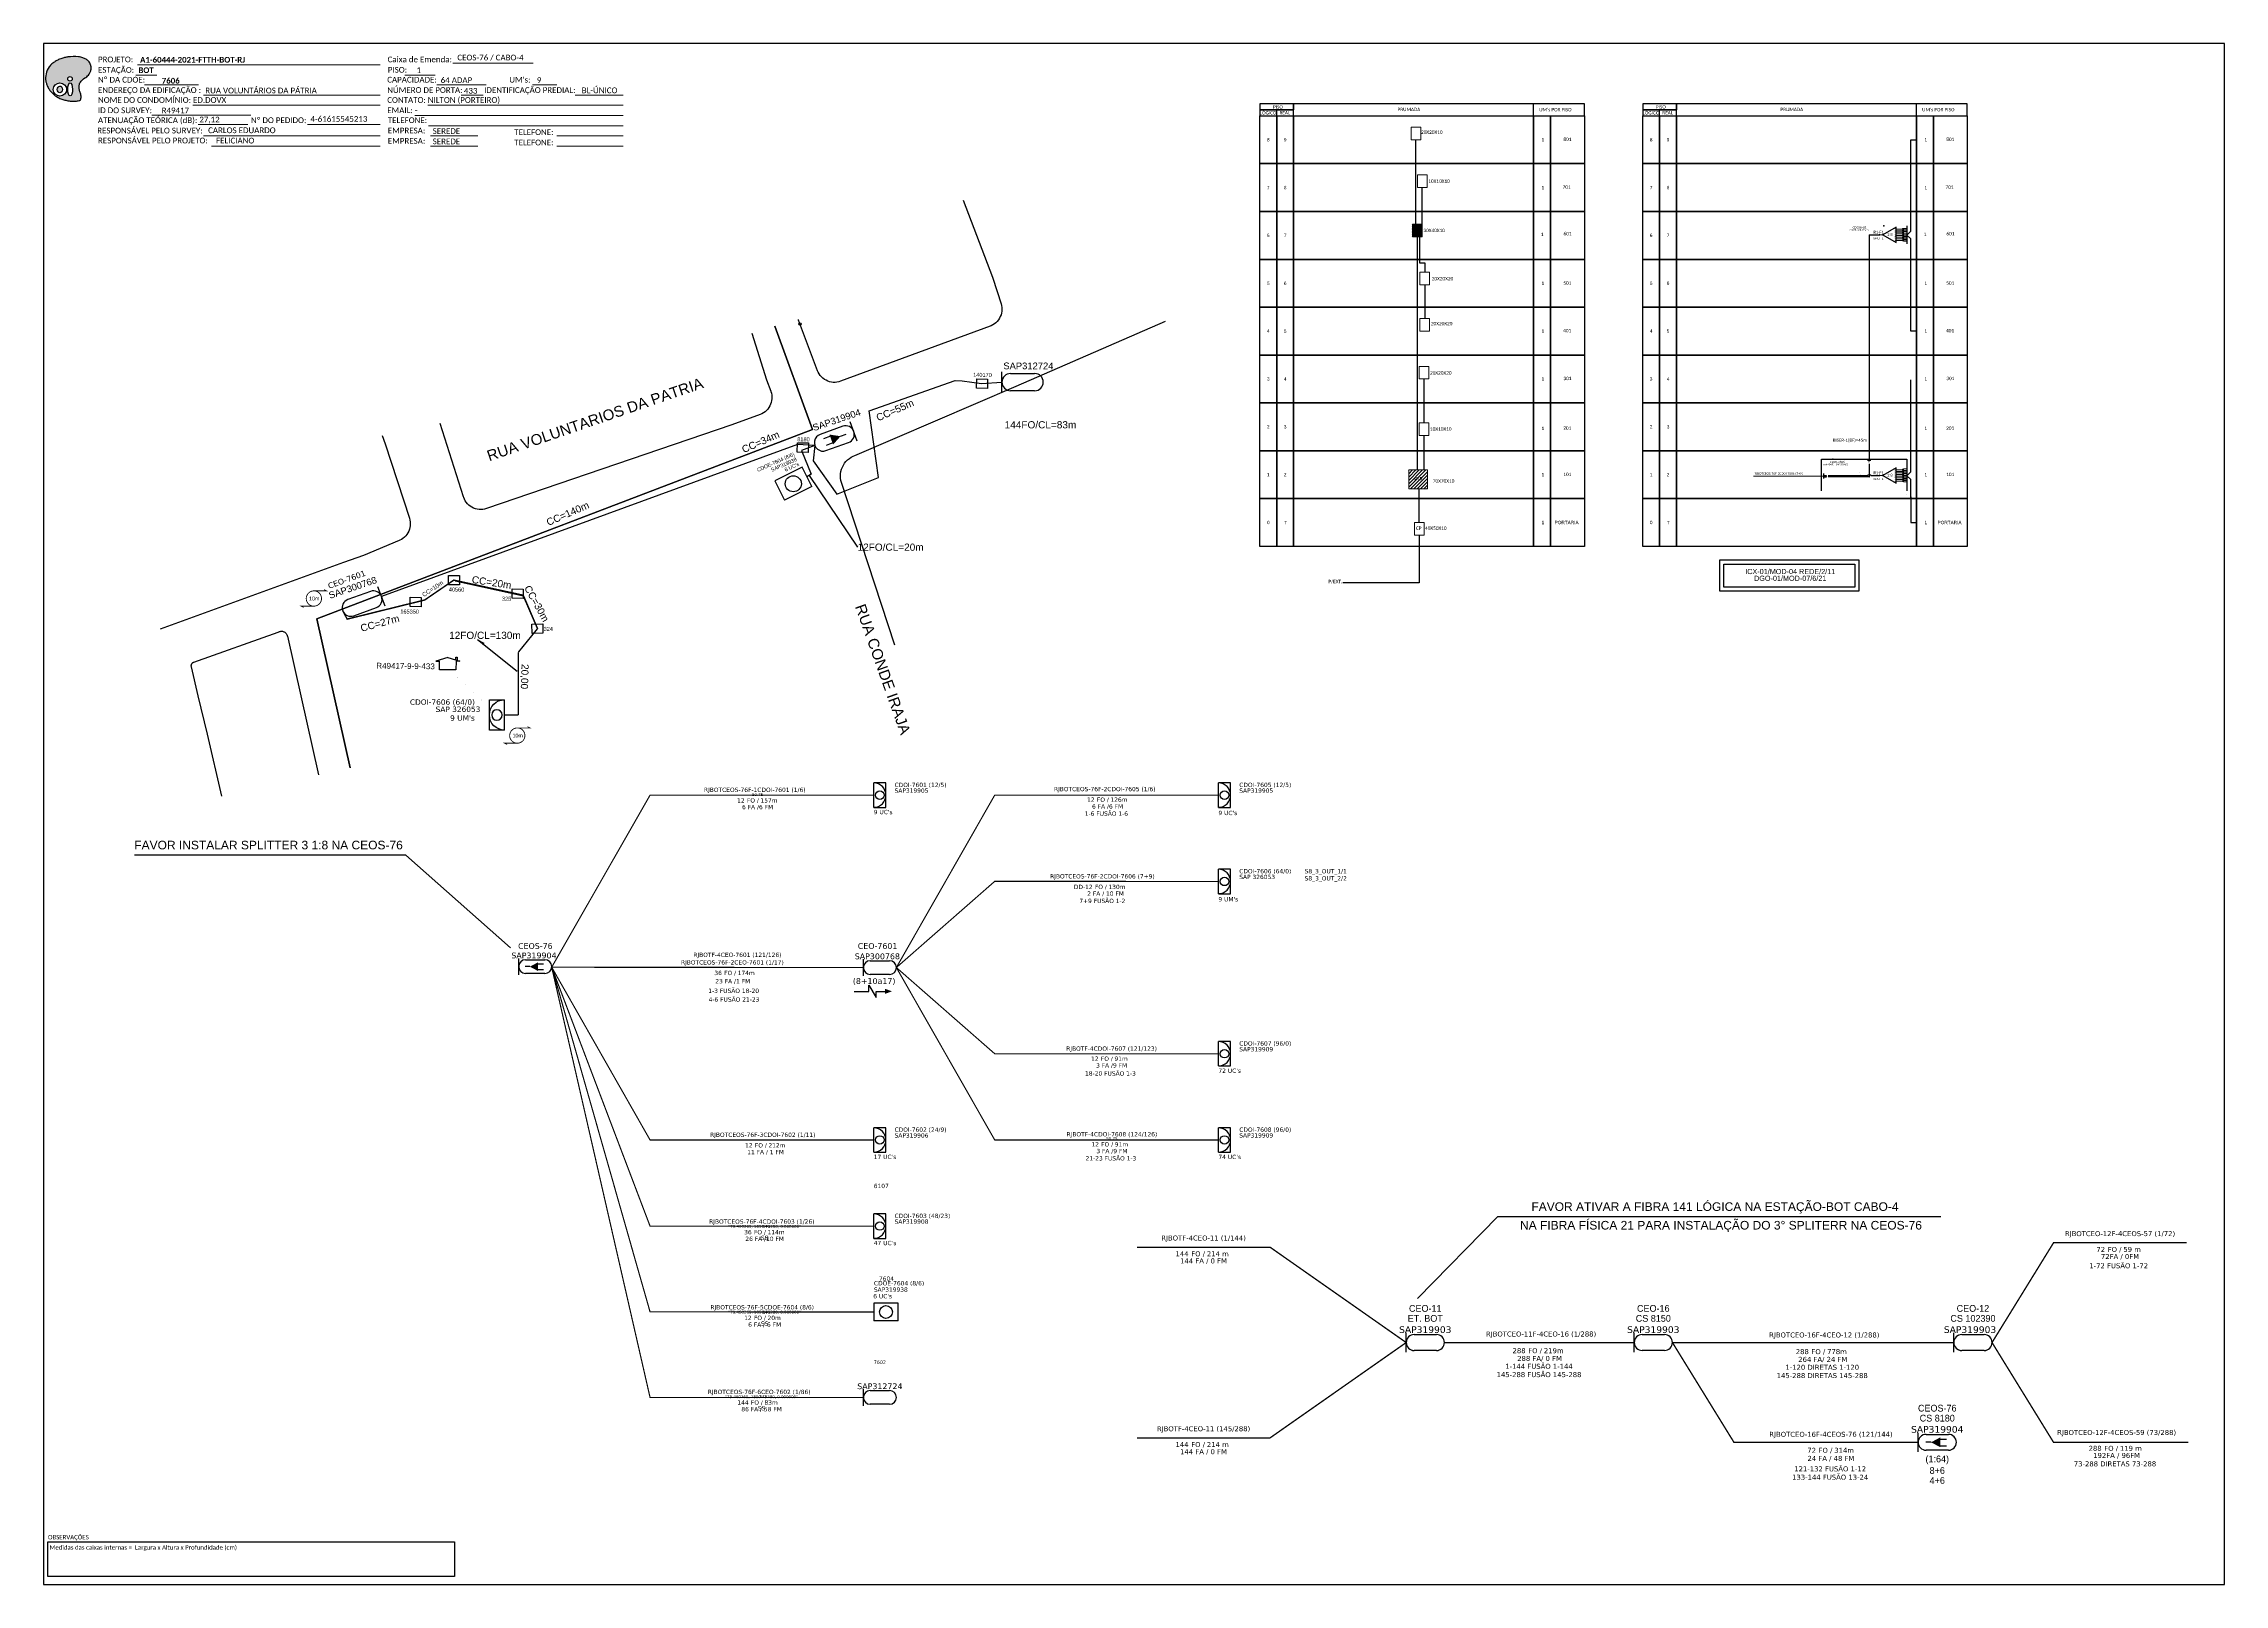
# Model space of a CAD drawing. Header units: millimetres. Extents: x -2326 to 56712, y 3364 to 45063.
import ezdxf
from ezdxf.enums import TextEntityAlignment as Align

# ---------------------------------------------------------------- set-up
doc = ezdxf.new("R2010")
doc.units = ezdxf.units.MM
doc.header["$LTSCALE"] = 0.1
doc.header["$MEASUREMENT"] = 0
doc.linetypes.add('DIVIDE', pattern=[1.25, 0.5, -0.25, 0, -0.25, 0, -0.25])
for name, color, linetype in [('CD a instalar', 1, 'Continuous'), ('CDO_INTERIOR', 1, 'Continuous'), ('CDO_PARDE', 1, 'Continuous'), ('CDOE', 1, 'Continuous'), ('CEO', 1, 'Continuous'), ('CEOS', 1, 'Continuous'), ('DUTO LATERAL', 7, 'Continuous'), ('GIR_LV_EDIFICIOS', 7, 'Continuous'), ('label_cabos', 7, 'Continuous'), ('LAYOUT', 7, 'Continuous'), ('LEGENDAS_INFRAESTRUTURAS', 7, 'Continuous'), ('linha de chamada', 5, 'Continuous'), ('MUB_BAIRROS', 254, 'Continuous'), ('MUB_DIVISA', 7, 'Continuous'), ('MUB_QUADRAS', 253, 'Continuous'), ('NOS_DE_INFRAESTRUTURA', 7, 'Continuous'), ('SEGMENTO_texto', 7, 'Continuous'), ('SETA', 7, 'Continuous')]:
    doc.layers.add(name, color=color, linetype=linetype)
doc.layers.add('Texto_Cabos', color=1, linetype='Continuous', lineweight=20)
doc.styles.add('ARIAL', font='arial.ttf')
doc.styles.add('siredit', font='verdana.ttf')
doc.styles.get("Standard").update_dxf_attribs({"font": 'arial.ttf'})
doc.styles.add('Style-font000', font='font000.shx')
doc.styles.add('WMF-Calibri0', font='calibri.ttf')
doc.styles.add('WMF-Calibri1', font='calibrib.ttf')
doc.linetypes.add('FENCELINE1', pattern='A,0.25,-0.1,[133,ltypeshp.shx,S=0.1,R=0,X=-0.1,Y=0],-0.1,1', length=1.45)
doc.dimstyles.get("Standard").update_dxf_attribs({"dimtxt": 0.18, "dimasz": 0.18, "dimexe": 0.18, "dimexo": 0.0625, "dimgap": 0.09, "dimtad": 0, "dimtih": 1, "dimtoh": 1, "dimdec": 4, "dimzin": 0, "dimdsep": 46, "dimtxsty": 'Standard', "dimcen": 0.09, "dimadec": 0, "dimazin": 0, "dimtfac": 1, "dimtdec": 4, "dimtofl": 0, "dimtmove": 0, "dimatfit": 3, "dimfxl": 0, "dimtolj": 1, "dimtzin": 0, "dimarcsym": 0})

# ---------------------------------------------------------------- blocks, each defined once
blk = doc.blocks.new('DV')
at = {"linetype": 'Continuous'}
blk.add_circle((0, 0), 0.00000275, dxfattribs=at)
blk = doc.blocks.new('MHMZ')
at = {"color": 5}
for p, q in [((-0.0000133, 0.0000116), (0.000014, 0.0000116)), ((-0.0000133, -0.0000118), (-0.0000133, 0.0000116)), ((0.000014, 0.0000116), (0.000014, -0.0000118)), ((0.000014, -0.0000118), (-0.0000133, -0.0000118))]:
    blk.add_line(p, q, dxfattribs=at)
blk = doc.blocks.new('LVLV')
for p, q in [((0, 0.0000254), (-0.0000251, 0.000018)), ((-0.0000251, 0.000018), (-0.0000173, 0.000018)), ((-0.0000172, 0), (-0.0000172, 0.0000179)), ((0.0000172, 0), (-0.0000172, 0)), ((0, 0.0000254), (0.0000251, 0.000018)), ((0.0000169, 0.0000264), (0.0000195, 0.0000264)), ((0.0000169, 0.0000205), (0.0000169, 0.0000264)), ((0.0000251, 0.000018), (0.0000172, 0.000018)), ((0.0000172, 0.000018), (0.0000172, 0)), ((0.0000195, 0.0000264), (0.0000195, 0.0000198))]:
    blk.add_line(p, q)
blk = doc.blocks.new('CDO_INTERIOR')
at = {"layer": 'CDO_INTERIOR'}
for p, q in [((0.167, 0.167), (0, 0.167)), ((0.167, -0.167), (0.167, 0.167)), ((0, -0.167), (0.167, -0.167))]:
    blk.add_line(p, q, dxfattribs=at)
blk.add_lwpolyline([(0, -0.167), (0, 0.167)], dxfattribs=at)
blk.add_circle((0.084, 0), 0.0577, dxfattribs=at)
blk.add_arc((0, 0), 0.167, 269.9724, 89.9724, dxfattribs=at)
at = {"layer": 'CDO_INTERIOR', "flags": 1}
for tag, height, style, p in [('ID', 0.0591, 'siredit', (0, 0.551)), ('FIBRAS_FUSIONADAS', 0.0591, 'Style-font000', (0, 0.373)), ('FIBRAS_RESERVA', 0.0591, 'Style-font000', (0, 0.275)), ('COORX', 0.0394, 'siredit', (0, 0)), ('COORY', 0.0394, 'siredit', (0, 0)), ('NºRAISER', 0.0394, 'siredit', (0.285, -0.016)), ('NºPP', 0.0394, 'siredit', (0.285, -0.095))]:
    blk.add_attdef(tag, text='', height=height, rotation=359.9724, dxfattribs=dict(at, style=style)).set_placement(p, align=Align.MIDDLE_LEFT)
at = {"layer": 'CDO_INTERIOR', "style": 'siredit'}
for tag, height, p in [('Nº_UCs', 0.0591, (0, 0.472)), ('TIPO_CDO', 0.0591, (0.285, 0.062)), ('CDO', 0.0591, (0.286, 0.141)), ('SPLITER_32_1', 0.0512, (1.081, 0.141)), ('SPLITER_32_2', 0.0512, (1.081, 0.062)), ('SPLITER_32_3', 0.0512, (1.081, -0.017)), ('SPLITER_32_4', 0.0394, (0.285, -0.174)), ('SPLITER_4/8_1', 0.0512, (1.081, -0.096)), ('SPLITER_4/8_2', 0.0512, (1.081, -0.174)), ('SPLITER_4/8_3', 0.0512, (1.081, -0.253)), ('SPLITER_4/8_4', 0.0512, (1.081, -0.332))]:
    blk.add_attdef(tag, text='', height=height, rotation=359.9724, dxfattribs=at).set_placement(p, align=Align.MIDDLE_LEFT)
blk = doc.blocks.new('OI')
h = blk.add_hatch(color=40)
edge = h.paths.add_edge_path()
edge.add_spline(control_points=[(4.35, -0.67), (3.92, -0.99), (3.26, -1.5), (2.81, -2.59), (2.9, -3.5), (3.06, -4.27), (3.31, -4.85), (3.37, -5.39), (3.4, -5.88), (3.2, -6.4), (2.54, -6.61), (1.65, -6.63), (0.55, -6.67), (-0.56, -6.42), (-1.61, -6.14), (-2.77, -5.61), (-3.92, -4.77), (-4.89, -3.7), (-5.34, -2.65), (-5.6, -1.94), (-5.85, -0.96), (-5.71, 0.47), (-5.1, 2.02), (-4.14, 3.02), (-3.3, 3.61), (-2.37, 4.16), (-1.36, 4.44), (-0.56, 4.7), (0.79, 4.85), (2.24, 4.97), (3.79, 4.57), (4.67, 4.21), (5.44, 3.65), (5.76, 2.99), (6.03, 2.21), (6.01, 1.46), (5.72, 0.64), (5.31, 0.08), (4.88, -0.38), (4.51, -0.55), (4.35, -0.67)], knot_values=[0, 0, 0, 0, 1.60434, 2.417191, 3.427595, 4.282808, 4.776746, 5.304182, 5.888771, 6.258406, 6.858137, 7.79129, 8.986195, 10.124242, 11.187857, 12.242908, 13.953784, 15.414161, 16.515391, 17.349188, 17.675853, 19.552021, 21.515531, 22.568638, 23.63245, 24.621084, 25.782718, 26.745347, 27.142653, 29.870543, 31.004649, 31.921532, 32.709589, 33.801391, 34.042471, 35.192333, 35.971461, 36.628871, 37.254359, 37.836911, 37.836911, 37.836911, 37.836911], degree=3, periodic=0)
h.paths.add_polyline_path([(1.13, -0.87, -1), (-0.04, -0.87, -1)], flags=16)
edge = h.paths.add_edge_path(flags=16)
edge.add_ellipse((0.56, -3.59), major_axis=(-0.02, 1.71), ratio=0.361305, start_angle=0, end_angle=360)
h.paths.add_polyline_path([(-0.36, -3.62, -1), (-3.8, -3.62, -1)], flags=16)
edge = h.paths.add_edge_path(flags=0)
edge.add_ellipse((-2.08, -3.62), major_axis=(0, 0.885), ratio=0.758294, start_angle=0, end_angle=360)
at = {"color": 40}
for centre, radius in [((-2.08, -3.62), 1.72), ((0.54, -0.87), 0.587)]:
    blk.add_circle(centre, radius, dxfattribs=at)
blk.add_ellipse((-2.08, -3.62), major_axis=(0, 0.885), ratio=0.758294, start_param=-3.141592653589792, end_param=3.141592653589792, dxfattribs=at)
blk.add_ellipse((0.56, -3.59), major_axis=(-0.02, 1.71), ratio=0.361305, dxfattribs=at)
at = {"color": 40, "start_tangent": (-0.800898, -0.598801), "end_tangent": (-0.800898, -0.598801)}
blk.add_spline([(4.35, -0.67), (3.2, -1.78), (2.9, -2.54), (2.92, -3.55), (3.12, -4.38), (3.28, -4.85), (3.37, -5.37), (3.35, -5.95), (3.2, -6.29), (2.66, -6.55), (1.73, -6.63), (0.54, -6.62), (-0.58, -6.41), (-1.6, -6.11), (-2.56, -5.67), (-3.95, -4.67), (-4.89, -3.56), (-5.37, -2.56), (-5.64, -1.78), (-5.72, -1.46), (-5.63, 0.42), (-4.84, 2.22), (-4.13, 2.99), (-3.27, 3.62), (-2.4, 4.09), (-1.3, 4.47), (-0.37, 4.72), (0.02, 4.77), (2.75, 4.8), (3.85, 4.53), (4.69, 4.16), (5.31, 3.68), (5.85, 2.73), (5.93, 2.5), (5.94, 1.35), (5.67, 0.62), (5.29, 0.08), (4.84, -0.36), (4.35, -0.67)], degree=3, dxfattribs=at)
blk = doc.blocks.new('LEG_CDO64_DIR')
blk.add_point((0, 0))
at = {"color": 1, "style": 'WMF-Calibri0', "flags": 4}
blk.add_attdef('MODELO', text='', height=1.5, dxfattribs=at).set_placement((-1.5, -5.5), align=Align.CENTER)
blk.add_attdef('CDO', (-2.6, -3.6), '', height=2, dxfattribs=at)
blk = doc.blocks.new('A$C415C251F')
at = {"color": 3}
blk.add_point((0, 0), dxfattribs=at)
blk = doc.blocks.new('LEG_CDOIA8_C-SPLT_DIR')
at = {"color": 3}
blk.add_blockref('A$C415C251F', (0, 0), dxfattribs=at)
at = {"color": 1, "style": 'WMF-Calibri0', "flags": 4}
blk.add_attdef('CDO', (-26.8, -2.6), '', height=2, dxfattribs=at)
blk.add_attdef('MODELO', text='', height=1.5, dxfattribs=at).set_placement((-22.2, -4.5), align=Align.CENTER)
at = {"style": 'ARIAL', "flags": 4}
blk.add_attdef('SPLITAGEM', text='', height=1.5, dxfattribs=at).set_placement((-18.4, -12.6), align=Align.CENTER)
blk = doc.blocks.new('SPLT_1-8_SC-APC')
at = {"color": 1, "lineweight": 0}
blk.add_lwpolyline([(-17, -7.5), (-19.3, -7.5)], dxfattribs=at)
at = {"color": 1}
blk.add_lwpolyline([(-7.4, -2.1), (-17, -7.5), (-7.4, -13), (-7.4, -2.1)], dxfattribs=at)
at = {"color": 3, "lineweight": 0}
for points in [[(-3, -3.5), (-7.4, -3.5)], [(-7.4, -4.7), (-3, -4.7)], [(-7.4, -5.8), (-3, -5.8)], [(-7.4, -7), (-3, -7)], [(-7.4, -8.1), (-3, -8.1)], [(-7.4, -9.3), (-3, -9.3)], [(-7.4, -10.4), (-3, -10.4)], [(-7.4, -11.6), (-3, -11.6)], [(-2.4, -3), (-2.4, -4)], [(-2.4, -3), (0, -3)], [(-2.4, -4), (0, -4)], [(-2.4, -4.2), (-2.4, -5.2)], [(-2.4, -4.2), (0, -4.2)], [(-2.4, -5.2), (0, -5.2)], [(-2.4, -5.3), (-2.4, -6.3)], [(-2.4, -5.3), (0, -5.3)], [(-2.4, -6.3), (0, -6.3)], [(-2.4, -6.5), (-2.4, -7.5)], [(-2.4, -6.5), (0, -6.5)], [(-2.4, -7.5), (0, -7.5)], [(-2.4, -7.6), (-2.4, -8.6)], [(-2.4, -7.6), (0, -7.6)], [(-2.4, -8.6), (0, -8.6)], [(-2.4, -8.8), (-2.4, -9.8)], [(-2.4, -8.8), (0, -8.8)], [(-2.4, -9.8), (0, -9.8)], [(-2.4, -9.9), (-2.4, -10.9)], [(-2.4, -9.9), (0, -9.9)], [(-2.4, -10.9), (0, -10.9)], [(-2.4, -11.1), (-2.4, -12.1)], [(-2.4, -11.1), (0, -11.1)], [(-2.4, -12.1), (0, -12.1)]]:
    blk.add_lwpolyline(points, dxfattribs=at)
for points in [[(-3, -3.2), (-2.4, -3.2), (-2.4, -3.8), (-3, -3.8)], [(-3, -4.4), (-2.4, -4.4), (-2.4, -5), (-3, -5)], [(-3, -5.5), (-2.4, -5.5), (-2.4, -6.1), (-3, -6.1)], [(-3, -6.7), (-2.4, -6.7), (-2.4, -7.3), (-3, -7.3)], [(-3, -7.8), (-2.4, -7.8), (-2.4, -8.4), (-3, -8.4)], [(-3, -9), (-2.4, -9), (-2.4, -9.6), (-3, -9.6)], [(-3, -10.1), (-2.4, -10.1), (-2.4, -10.7), (-3, -10.7)], [(-3, -11.3), (-2.4, -11.3), (-2.4, -11.9), (-3, -11.9)]]:
    blk.add_lwpolyline(points, close=True, dxfattribs=at)
at = {"color": 1, "style": 'ARIAL'}
for s, height, p in [('1:8', 2, (-13.9, -8.4)), ('S1', 0.75, (-8.7, -3.8)), ('S2', 0.75, (-8.7, -5)), ('S3', 0.75, (-8.7, -6.2)), ('S4', 0.75, (-8.7, -7.4)), ('S5', 0.75, (-8.7, -8.6)), ('S6', 0.75, (-8.7, -9.7)), ('S7', 0.75, (-8.7, -10.8)), ('S8', 0.75, (-8.7, -11.9))]:
    blk.add_text(s, height=height, dxfattribs=at).set_placement(p)
blk = doc.blocks.new('ceo')
at = {"layer": 'CEO'}
for p, q in [((0.094, 0.094), (0.359, 0.094)), ((0.359, -0.094), (0.094, -0.094))]:
    blk.add_line(p, q, dxfattribs=at)
blk.add_lwpolyline([(0, -0.114), (0, 0.114)], dxfattribs=at)
for centre, start, end in [((0.094, 0), 90, 270), ((0.359, 0), 270, 90)]:
    blk.add_arc(centre, 0.0942, start, end, dxfattribs=at)
for tag, height, style, p in [('LOCAL?', 0.0798, 'Style-font000', (0.226, 0.286)), ('NOME?', 0.0798, 'Style-font000', (0.226, 0.404)), ('TIPO?', 0.0787, 'siredit', (0.226, 0.153))]:
    blk.add_attdef(tag, text='', height=height, dxfattribs=dict(at, style=style)).set_placement(p, align=Align.MIDDLE_CENTER)
at = {"layer": 'CEO', "style": 'siredit', "flags": 1}
for tag, height, p in [('ID', 0.0472, (0.226, 0.483)), ('COORX', 0.0394, (0.226, -0.094)), ('COORY', 0.0394, (0.226, -0.094))]:
    blk.add_attdef(tag, text='', height=height, dxfattribs=at).set_placement(p, align=Align.MIDDLE_CENTER)
at = {"layer": 'CEO', "style": 'Style-font000'}
blk.add_attdef('FIBRAS_RESERVA', text='', height=0.0798, dxfattribs=at).set_placement((0.226, -0.156), align=Align.TOP_CENTER)
blk = doc.blocks.new('Cabos_2')
at = {"layer": 'Texto_Cabos', "style": 'siredit'}
blk.add_text('FO /', height=1.5, dxfattribs=at).set_placement((0.44, -2), align=Align.MIDDLE_RIGHT)
at = {"layer": 'Texto_Cabos', "style": 'siredit', "flags": 1}
for tag, height, p in [('S/CORTE_R_PRIMARIA', 1.5, (0, 14)), ('ID', 1.5, (0, 16)), ('FUSÃO_R_PRIMARIA', 1.5, (0, 10)), ('COORX', 1, (0, 0)), ('COORY', 1, (0, 0)), ('T_CABOS', 1.5, (0, -4))]:
    blk.add_attdef(tag, text='', height=height, dxfattribs=at).set_placement(p, align=Align.MIDDLE_CENTER)
at = {"layer": 'Texto_Cabos', "style": 'siredit'}
for tag, p in [('N_CABOS_R_PRIMARIA', (0, 12)), ('FA/FM', (0, 2))]:
    blk.add_attdef(tag, text='', height=1.5, dxfattribs=at).set_placement(p, align=Align.MIDDLE_CENTER)
blk.add_attdef('S/CORTE', text='', height=1.5, dxfattribs=at).set_placement((0, 8), align=Align.CENTER)
for tag, p in [('FUSÃO_001', (-0.47, 5.25)), ('N_CABOS_001', (-15.75, 3.42))]:
    blk.add_attdef(tag, p, '', height=1.5, dxfattribs=at)
blk.add_attdef('FIBRAS', text='', height=1.5, dxfattribs=at).set_placement((-4.5, -2), align=Align.MIDDLE_RIGHT)
blk.add_attdef('METROS', text='', height=1.5, dxfattribs=at).set_placement((1, -2), align=Align.MIDDLE_LEFT)

msp = doc.modelspace()

# ---------------------------------------------------------------- hatches: boundary and pattern name
at = {"linetype": 'Continuous'}
h = msp.add_hatch(dxfattribs=at)
h.set_pattern_fill('ANSI31', color=1, scale=200, angle=10, style=0)
h.paths.add_polyline_path([(34827, 40175), (34734, 40175), (34734, 39834), (34996, 39834), (34996, 40175)])
h = msp.add_hatch(color=3)
h.dxf.hatch_style = 1
edge = h.paths.add_edge_path()
edge.add_arc((47377, 39890), 9.82, 0, 360)
h = msp.add_hatch(dxfattribs=at)
h.set_pattern_fill('ANSI31', color=1, scale=20.0772, style=0)
h.set_pattern_definition([(45, (-56704.54, -23028.845), (-45.0746, 45.0746), [])])
h.paths.add_polyline_path([(34887, 33525), (34633, 33525), (34633, 33017), (35141, 33017), (35141, 33525)])
h.paths.add_polyline_path([(34795, 33231), (34999, 33231), (34999, 33342), (34795, 33342)], flags=24)
h = msp.add_hatch(color=3)
h.dxf.hatch_style = 1
edge = h.paths.add_edge_path()
edge.add_arc((47100, 33342), 9.82, 0, 360)
h = msp.add_hatch(color=3)
h.dxf.hatch_style = 1
edge = h.paths.add_edge_path()
edge.add_arc((47376, 33377), 9.82, 0, 360)

# ---------------------------------------------------------------- linework, layer by layer
at = {"color": 3}
for p, q in [((48224, 32801), (48224, 32103)), ((48224, 32103), (48378, 32103))]:
    msp.add_line(p, q, dxfattribs=at)
at = {"color": 7, "linetype": 'Continuous'}
for p, q in [((9423, 28923), (9596, 28834)), ((9596, 28834), (9556, 28799))]:
    msp.add_line(p, q, dxfattribs=at)
at = {"color": 7}
msp.add_lwpolyline([(-2326, 3364), (56712, 3364), (56712, 45063), (-2326, 45063)], close=True, dxfattribs=at)
at = {"lineweight": 0}
for points in [[(217, 44493), (6781, 44493)], [(8754, 44535), (10926, 44535)], [(172, 44210), (738, 44210)], [(7455, 44213), (8274, 44213)], [(8323, 43945), (9652, 43945)], [(603, 43131), (3285, 43131)], [(1712, 43396), (6781, 43396)], [(2007, 43665), (6781, 43665)], [(7725, 43116), (13364, 43116)], [(8074, 43396), (13364, 43396)], [(8095, 42837), (13364, 42837)]]:
    msp.add_lwpolyline(points, dxfattribs=at)
at = {"color": 7, "lineweight": 0}
for points in [[(402, 43945), (1869, 43945)], [(10910, 43945), (11572, 43945)], [(8978, 43665), (9578, 43665)], [(12062, 43665), (13361, 43665)], [(1859, 42875), (3199, 42875)], [(2007, 42568), (6781, 42568)], [(4816, 42875), (6783, 42875)], [(8148, 42568), (9426, 42568)], [(11569, 42568), (13364, 42568)], [(2222, 42288), (6781, 42288)], [(8148, 42288), (9426, 42288)], [(11569, 42288), (13364, 42288)]]:
    msp.add_lwpolyline(points, dxfattribs=at)
at = {"color": 0}
for points in [[(30600, 43273), (31515, 43273), (31515, 43435), (30600, 43435)], [(30600, 43110), (31515, 43110), (31515, 43273), (30600, 43273)], [(40965, 43273), (41881, 43273), (41881, 43435), (40965, 43435)], [(40965, 43110), (41881, 43110), (41881, 43273), (40965, 43273)], [(-2208, 4518), (8796, 4518), (8796, 3581), (-2208, 3581)]]:
    msp.add_lwpolyline(points, close=True, dxfattribs=at)
for points in [[(30600, 43110), (31057, 43110), (31057, 41815), (30600, 41815)], [(31057, 43110), (31515, 43110), (31515, 41815), (31057, 41815)], [(31515, 43110), (38012, 43110), (38012, 41815), (31515, 41815)], [(38012, 43110), (38470, 43110), (38470, 41815), (38012, 41815)], [(38470, 43110), (39385, 43110), (39385, 41815), (38470, 41815)], [(40965, 43110), (41423, 43110), (41423, 41815), (40965, 41815)], [(41423, 43110), (41881, 43110), (41881, 41815), (41423, 41815)], [(41881, 43110), (48378, 43110), (48378, 41815), (41881, 41815)], [(48378, 43110), (48835, 43110), (48835, 41815), (48378, 41815)], [(48835, 43110), (49751, 43110), (49751, 41815), (48835, 41815)], [(30600, 41815), (31057, 41815), (31057, 40520), (30600, 40520)], [(31057, 41815), (31515, 41815), (31515, 40520), (31057, 40520)], [(31515, 41815), (38012, 41815), (38012, 40520), (31515, 40520)], [(38012, 41815), (38470, 41815), (38470, 40520), (38012, 40520)], [(38470, 41815), (39385, 41815), (39385, 40520), (38470, 40520)], [(40965, 41815), (41423, 41815), (41423, 40520), (40965, 40520)], [(41423, 41815), (41881, 41815), (41881, 40520), (41423, 40520)], [(41881, 41815), (48378, 41815), (48378, 40520), (41881, 40520)], [(48378, 41815), (48835, 41815), (48835, 40520), (48378, 40520)], [(48835, 41815), (49751, 41815), (49751, 40520), (48835, 40520)], [(30600, 40520), (31057, 40520), (31057, 39225), (30600, 39225)], [(31057, 40520), (31515, 40520), (31515, 39225), (31057, 39225)], [(31515, 40520), (38012, 40520), (38012, 39225), (31515, 39225)], [(38012, 40520), (38470, 40520), (38470, 39225), (38012, 39225)], [(38470, 40520), (39385, 40520), (39385, 39225), (38470, 39225)], [(40965, 40520), (41423, 40520), (41423, 39225), (40965, 39225)], [(41423, 40520), (41881, 40520), (41881, 39225), (41423, 39225)], [(41881, 40520), (48378, 40520), (48378, 39225), (41881, 39225)], [(48378, 40520), (48835, 40520), (48835, 39225), (48378, 39225)], [(48835, 40520), (49751, 40520), (49751, 39225), (48835, 39225)], [(30600, 39225), (31057, 39225), (31057, 37930), (30600, 37930)], [(31057, 39225), (31515, 39225), (31515, 37930), (31057, 37930)], [(31515, 39225), (38012, 39225), (38012, 37930), (31515, 37930)], [(38012, 39225), (38470, 39225), (38470, 37930), (38012, 37930)], [(38470, 39225), (39385, 39225), (39385, 37930), (38470, 37930)], [(40965, 39225), (41423, 39225), (41423, 37930), (40965, 37930)], [(41423, 39225), (41881, 39225), (41881, 37930), (41423, 37930)], [(41881, 39225), (48378, 39225), (48378, 37930), (41881, 37930)], [(48378, 39225), (48835, 39225), (48835, 37930), (48378, 37930)], [(48835, 39225), (49751, 39225), (49751, 37930), (48835, 37930)], [(30600, 37930), (31057, 37930), (31057, 36635), (30600, 36635)], [(31057, 37930), (31515, 37930), (31515, 36635), (31057, 36635)], [(31515, 37930), (38012, 37930), (38012, 36635), (31515, 36635)], [(38012, 37930), (38470, 37930), (38470, 36635), (38012, 36635)], [(38470, 37930), (39385, 37930), (39385, 36635), (38470, 36635)], [(40965, 37930), (41423, 37930), (41423, 36635), (40965, 36635)], [(41423, 37930), (41881, 37930), (41881, 36635), (41423, 36635)], [(41881, 37930), (48378, 37930), (48378, 36635), (41881, 36635)], [(48378, 37930), (48835, 37930), (48835, 36635), (48378, 36635)], [(48835, 37930), (49751, 37930), (49751, 36635), (48835, 36635)], [(30600, 36635), (31057, 36635), (31057, 35341), (30600, 35341)], [(31057, 36635), (31515, 36635), (31515, 35341), (31057, 35341)], [(31515, 36635), (38012, 36635), (38012, 35341), (31515, 35341)], [(38012, 36635), (38470, 36635), (38470, 35341), (38012, 35341)], [(38470, 36635), (39385, 36635), (39385, 35341), (38470, 35341)], [(40965, 36635), (41423, 36635), (41423, 35341), (40965, 35341)], [(41423, 36635), (41881, 36635), (41881, 35341), (41423, 35341)], [(41881, 36635), (48378, 36635), (48378, 35341), (41881, 35341)], [(48378, 36635), (48835, 36635), (48835, 35341), (48378, 35341)], [(48835, 36635), (49751, 36635), (49751, 35341), (48835, 35341)], [(30600, 35341), (31057, 35341), (31057, 34046), (30600, 34046)], [(31057, 35341), (31515, 35341), (31515, 34046), (31057, 34046)], [(31515, 35341), (38012, 35341), (38012, 34046), (31515, 34046)], [(38012, 35341), (38470, 35341), (38470, 34046), (38012, 34046)], [(38470, 35341), (39385, 35341), (39385, 34046), (38470, 34046)], [(40965, 35341), (41423, 35341), (41423, 34046), (40965, 34046)], [(41423, 35341), (41881, 35341), (41881, 34046), (41423, 34046)], [(41881, 35341), (48378, 35341), (48378, 34046), (41881, 34046)], [(48378, 35341), (48835, 35341), (48835, 34046), (48378, 34046)], [(48835, 35341), (49751, 35341), (49751, 34046), (48835, 34046)], [(30600, 34046), (31057, 34046), (31057, 32751), (30600, 32751)], [(31057, 34046), (31515, 34046), (31515, 32751), (31057, 32751)], [(31515, 34046), (38012, 34046), (38012, 32751), (31515, 32751)], [(38012, 34046), (38470, 34046), (38470, 32751), (38012, 32751)], [(38470, 34046), (39385, 34046), (39385, 32751), (38470, 32751)], [(40965, 34046), (41423, 34046), (41423, 32751), (40965, 32751)], [(41423, 34046), (41881, 34046), (41881, 32751), (41423, 32751)], [(41881, 34046), (48378, 34046), (48378, 32751), (41881, 32751)], [(48378, 34046), (48835, 34046), (48835, 32751), (48378, 32751)], [(48835, 34046), (49751, 34046), (49751, 32751), (48835, 32751)], [(30600, 32751), (31057, 32751), (31057, 31456), (30600, 31456)], [(31057, 32751), (31515, 32751), (31515, 31456), (31057, 31456)], [(31515, 32751), (38012, 32751), (38012, 31456), (31515, 31456)], [(38012, 32751), (38470, 32751), (38470, 31456), (38012, 31456)], [(38470, 32751), (39385, 32751), (39385, 31456), (38470, 31456)], [(40965, 32751), (41423, 32751), (41423, 31456), (40965, 31456)], [(41423, 32751), (41881, 32751), (41881, 31456), (41423, 31456)], [(41881, 32751), (48378, 32751), (48378, 31456), (41881, 31456)], [(48378, 32751), (48835, 32751), (48835, 31456), (48378, 31456)], [(48835, 32751), (49751, 32751), (49751, 31456), (48835, 31456)]]:
    msp.add_lwpolyline(points, close=True)
for points in [[(31057, 43110), (31057, 43273)], [(31515, 43110), (39385, 43110), (39385, 43435), (31515, 43435), (31515, 43435), (31515, 43273)], [(38011, 43110), (38011, 43435)], [(41423, 43110), (41423, 43273)], [(41881, 43110), (49751, 43110), (49751, 43435), (41881, 43435), (41881, 43435), (41881, 43273)], [(48377, 43110), (48377, 43435)]]:
    msp.add_lwpolyline(points)
at = {"color": 0, "lineweight": 0}
for points in [[(34696, 42803), (34958, 42803), (34958, 42462), (34696, 42462)], [(34866, 41508), (35128, 41508), (35128, 41168), (34866, 41168)], [(34935, 38880), (35197, 38880), (35197, 38539), (34935, 38539)], [(34935, 37624), (35197, 37624), (35197, 37283), (34935, 37283)], [(34911, 36329), (35173, 36329), (35173, 35988), (34911, 35988)], [(34915, 34798), (35176, 34798), (35176, 34457), (34915, 34457)], [(34784, 32103), (35046, 32103), (35046, 31763), (34784, 31763)]]:
    msp.add_lwpolyline(points, close=True, dxfattribs=at)
at = {"color": 3}
for points in [[(34827, 40175), (34827, 42462)], [(48378, 37283), (48225, 37283), (48224, 39776), (48114, 39882), (48224, 39988), (48224, 42462), (48378, 42462)], [(34997, 40175), (34997, 41168)], [(34865, 33525), (34865, 39834)], [(34920, 39834), (34920, 39134), (35066, 39134), (35066, 38880)], [(35066, 38539), (35066, 37624)], [(35045, 34798), (35045, 35988)], [(48224, 32751), (48224, 33264), (48114, 33369), (48224, 33475), (48224, 35966)], [(35045, 33525), (35045, 34457)], [(45871, 33377), (45942, 33377)], [(46826, 33444), (46826, 33444), (46826, 33444)], [(46871, 33410), (46871, 33410), (46871, 33410)], [(46916, 33375), (46916, 33375), (46916, 33375)], [(46961, 33341), (46961, 33341), (46961, 33341)], [(34915, 32103), (34915, 33017)], [(34915, 31763), (34915, 30470), (32845, 30470)]]:
    msp.add_lwpolyline(points, dxfattribs=at)
at = {"color": 1, "lineweight": 0}
for points in [[(34734, 40175), (34996, 40175), (34996, 39834), (34734, 39834)], [(34633, 33525), (35141, 33525), (35141, 33017), (34633, 33017)]]:
    msp.add_lwpolyline(points, close=True, dxfattribs=at)
at = {"color": 5, "const_width": 38.9}
msp.add_lwpolyline([(47098, 33788), (47098, 39890)], dxfattribs=at)
at = {"color": 5}
for points in [[(47098, 39890), (47376, 39890)], [(47055, 33788), (47145, 33788)], [(47100, 33750), (47100, 33788)], [(47100, 33693), (47100, 33342)]]:
    msp.add_lwpolyline(points, dxfattribs=at)
at = {"color": 1}
for points in [[(48114, 40133), (48114, 39643)], [(45801, 32963), (45801, 33815), (48114, 33815), (48114, 32963)], [(45871, 33292), (45871, 33426)], [(48114, 32856), (48114, 32854)], [(20015, 19413), (20015, 19581), (20216, 19244), (20217, 19413)]]:
    msp.add_lwpolyline(points, dxfattribs=at)
at = {"color": 1, "const_width": 27.6}
msp.add_lwpolyline([(43960, 33359), (45871, 33359)], dxfattribs=at)
at = {"color": 2}
for points in [[(45871, 33342), (45942, 33342)], [(47100, 33342), (45987, 33342)]]:
    msp.add_lwpolyline(points, dxfattribs=at)
at = {"color": 3}
msp.add_lwpolyline([(45982, 33377), (47046, 33377, -0.495369), (47155, 33377), (47155, 33377), (47376, 33377)], format="xyb", dxfattribs=at)
at = {"color": 2}
for points in [[(43049, 31090), (46820, 31090), (46820, 30241), (43049, 30241)], [(43162, 30977), (46707, 30977), (46707, 30354), (43162, 30354)]]:
    msp.add_lwpolyline(points, close=True, dxfattribs=at)
at = {"color": 3}
for centre in [(47377, 39890), (47100, 33342), (47376, 33377)]:
    msp.add_circle(centre, 9.82, dxfattribs=at)
for p in [(47462, 39890), (47462, 33377)]:
    msp.add_point(p)
at = {"layer": 'CD a instalar', "color": 7, "linetype": 'Continuous'}
for p, q in [((20028, 35126), (22353, 35946)), ((22353, 35946), (22541, 35934)), ((22541, 35934), (23068, 35862)), ((23068, 35862), (23619, 35902)), ((20273, 33317), (20028, 35126)), ((18081, 34218), (6822, 30098)), ((18556, 34188), (18081, 34218)), ((18556, 34188), (18196, 34050)), ((18196, 34050), (18456, 33411)), ((18556, 34188), (18510, 33770)), ((18510, 33770), (19151, 32870)), ((18456, 33411), (18340, 33335)), ((19151, 32870), (20273, 33317))]:
    msp.add_line(p, q, dxfattribs=at)
at = {"layer": 'CD a instalar', "linetype": 'Continuous'}
for p, q in [((8812, 30520), (10664, 30116)), ((10664, 30116), (11033, 29250)), ((6822, 30098), (6822, 30098))]:
    msp.add_line(p, q, dxfattribs=at)
at = {"layer": 'CD a instalar', "color": 7, "linetype": 'Continuous'}
msp.add_lwpolyline([(23619, 35622), (23619, 36183)], dxfattribs=at)
at = {"layer": 'CD a instalar', "linetype": 'FENCELINE1', "ltscale": 0.3, "const_width": 38.9}
msp.add_lwpolyline([(5771, 29717), (5893, 29488), (7990, 30005), (8778, 30543), (10653, 30135), (11045, 29230), (10527, 28593)], dxfattribs=at)
at = {"layer": 'CD a instalar', "linetype": 'FENCELINE1', "const_width": 38.9}
msp.add_lwpolyline([(10527, 26894), (10527, 28593)], dxfattribs=at)
at = {"layer": 'CD a instalar', "linetype": 'Continuous', "const_width": 38.9}
msp.add_lwpolyline([(10154, 26894), (10527, 26894)], dxfattribs=at)
at = {"layer": 'CD a instalar', "color": 7, "linetype": 'Continuous'}
for points, const_width in [([(11429, 20067), (14092, 24724), (20148, 24724)], 31.1), ([(20760, 20058), (23423, 24724), (29479, 24721)], 31.1), ([(11429, 20067), (14092, 8423), (19866, 8423)], 31.1), ([(11429, 20067), (14092, 13060), (20148, 13057)], 31.1), ([(11429, 20067), (14092, 15392), (20148, 15389)], 31.1), ([(11429, 20082), (14092, 10739), (20148, 10736)], 31.1), ([(20760, 20058), (23423, 15392), (29479, 15389)], 31.1), ([(20760, 20058), (23423, 17725), (29479, 17722)], 31.1), ([(34562, 9909), (30876, 12490), (27276, 12490)], 36), ([(55687, 12609), (52087, 12609), (50422, 9909)], 36), ([(34562, 9909), (30876, 7328), (27276, 7328)], 36), ([(41770, 9909), (49387, 9909)], 36), ([(55734, 7209), (52087, 7209), (50422, 9909)], 36)]:
    msp.add_lwpolyline(points, dxfattribs=dict(at, const_width=const_width))
at = {"layer": 'CD a instalar', "color": 1, "linetype": 'Continuous', "const_width": 31.1}
msp.add_lwpolyline([(20760, 20058), (23423, 22391), (29479, 22388)], dxfattribs=at)
at = {"layer": 'CD a instalar', "color": 5, "linetype": 'Continuous'}
for points, const_width in [([(11429, 20067), (19866, 20058), (19866, 20058)], 31.1), ([(35597, 9909), (40735, 9909)], 36), ([(48421, 7209), (43435, 7209), (41770, 9909)], 36)]:
    msp.add_lwpolyline(points, dxfattribs=dict(at, const_width=const_width))
at = {"layer": 'CDO_INTERIOR', "color": 7}
for p, q in [((20478, 25054), (20148, 25054)), ((20478, 24393), (20478, 25054)), ((29809, 25054), (29479, 25054)), ((29809, 24393), (29809, 25054)), ((20147, 24393), (20478, 24393)), ((29479, 24393), (29809, 24393)), ((29809, 18056), (29479, 18056)), ((29809, 17395), (29809, 18056)), ((29479, 17395), (29809, 17395)), ((20478, 15723), (20148, 15723)), ((20478, 15062), (20478, 15723)), ((29809, 15723), (29479, 15723)), ((29809, 15062), (29809, 15723)), ((20147, 15062), (20478, 15062)), ((29479, 15062), (29809, 15062)), ((20478, 13390), (20148, 13390)), ((20478, 12729), (20478, 13390)), ((20147, 12729), (20478, 12729))]:
    msp.add_line(p, q, dxfattribs=at)
at = {"layer": 'CDO_INTERIOR', "color": 1}
for p, q in [((29809, 22718), (29479, 22718)), ((29809, 22057), (29809, 22718)), ((29479, 22057), (29809, 22057))]:
    msp.add_line(p, q, dxfattribs=at)
at = {"layer": 'CDO_INTERIOR', "color": 7}
for points in [[(20147, 24393), (20148, 25054)], [(29479, 24393), (29479, 25054)], [(29479, 17395), (29479, 18056)], [(20147, 15062), (20148, 15723)], [(29479, 15062), (29479, 15723)], [(20147, 12729), (20148, 13390)]]:
    msp.add_lwpolyline(points, dxfattribs=at)
at = {"layer": 'CDO_INTERIOR', "color": 1}
msp.add_lwpolyline([(29479, 22057), (29479, 22718)], dxfattribs=at)
at = {"layer": 'CDO_INTERIOR', "color": 7}
for centre in [(20313, 24724), (29644, 24724), (29644, 17725), (20313, 15392), (29644, 15392), (20313, 13060)]:
    msp.add_circle(centre, 114, dxfattribs=at)
at = {"layer": 'CDO_INTERIOR', "color": 1}
msp.add_circle((29644, 22388), 114, dxfattribs=at)
at = {"layer": 'CDO_INTERIOR', "color": 7}
for centre in [(20148, 24724), (29479, 24724), (29479, 17725), (20148, 15392), (29479, 15392), (20148, 13060)]:
    msp.add_arc(centre, 330, 269.97241, 89.97241, dxfattribs=at)
at = {"layer": 'CDO_INTERIOR', "color": 1}
msp.add_arc((29479, 22388), 330, 269.97241, 89.97241, dxfattribs=at)
at = {"layer": 'CDOE', "color": 7}
for p, q in [((18209, 33598), (17470, 33230)), ((17470, 33230), (17731, 32704)), ((18471, 33073), (17731, 32704)), ((18471, 33073), (18209, 33598)), ((20148, 10971), (20148, 10501)), ((20809, 10971), (20148, 10971)), ((20809, 10501), (20809, 10971)), ((20809, 10501), (20148, 10501))]:
    msp.add_line(p, q, dxfattribs=at)
for centre, radius in [((17970, 33151), 218), ((20478, 10736), 174)]:
    msp.add_circle(centre, radius, dxfattribs=at)
at = {"layer": 'CEO', "color": 7}
for p, q in [((23852, 36135), (24504, 36135)), ((24504, 35669), (23852, 35669)), ((40950, 10124), (41555, 10124)), ((49603, 10124), (50207, 10124)), ((41555, 9693), (40950, 9693)), ((50207, 9693), (49603, 9693)), ((20052, 8609), (20574, 8609)), ((20574, 8237), (20052, 8237))]:
    msp.add_line(p, q, dxfattribs=at)
at = {"layer": 'CEO', "color": 5}
for p, q in [((6524, 30238), (5910, 30015)), ((6069, 29578), (6682, 29800)), ((20052, 20244), (20574, 20244)), ((20574, 19872), (20052, 19872)), ((34777, 10124), (35382, 10124)), ((35382, 9693), (34777, 9693))]:
    msp.add_line(p, q, dxfattribs=at)
for points in [[(6917, 29835), (6726, 30362)], [(19866, 19834), (19866, 20282)], [(34562, 9649), (34562, 10169)]]:
    msp.add_lwpolyline(points, dxfattribs=at)
at = {"layer": 'CEO', "color": 7}
for points in [[(40735, 9649), (40735, 10169)], [(49387, 9649), (49387, 10169)], [(19866, 8199), (19866, 8647)]]:
    msp.add_lwpolyline(points, dxfattribs=at)
for centre, radius, start, end in [((23852, 35902), 233, 90, 270), ((24504, 35902), 233, 270, 90), ((40950, 9909), 215, 90, 270), ((41555, 9909), 215, 270, 90), ((49603, 9909), 215, 90, 270), ((50207, 9909), 215, 270, 90), ((20052, 8423), 186, 90, 270), ((20574, 8423), 186, 270, 90)]:
    msp.add_arc(centre, radius, start, end, dxfattribs=at)
at = {"layer": 'CEO', "color": 5}
for centre, radius, start, end in [((6603, 30019), 233, 289.94843, 109.94843), ((5990, 29796), 233, 109.94843, 289.94843), ((20052, 20058), 186, 90, 270), ((20574, 20058), 186, 270, 90), ((34777, 9909), 215, 90, 270), ((35382, 9909), 215, 270, 90)]:
    msp.add_arc(centre, radius, start, end, dxfattribs=at)
at = {"layer": 'CEOS', "color": 7}
for p, q in [((19310, 34707), (18696, 34486)), ((18853, 34048), (19467, 34269))]:
    msp.add_line(p, q, dxfattribs=at)
at = {"layer": 'CEOS', "color": 5}
for p, q in [((10721, 20268), (11243, 20268)), ((11243, 19896), (10721, 19896)), ((48637, 7424), (49241, 7424)), ((49241, 6993), (48637, 6993))]:
    msp.add_line(p, q, dxfattribs=at)
at = {"layer": 'CEOS', "color": 7}
for points in [[(18978, 34438), (18791, 34371)], [(19043, 34256), (18857, 34189)], [(19251, 34438), (19399, 34492)], [(19703, 34303), (19513, 34831)]]:
    msp.add_lwpolyline(points, dxfattribs=at)
msp.add_lwpolyline([(19251, 34438, 0, 287, 0), (18998, 34347, 287, 287, 0)], format="xyseb", dxfattribs=at)
at = {"layer": 'CEOS', "color": 5}
for points in [[(10535, 19858), (10535, 20306)], [(10838, 20082), (10713, 20082)], [(11044, 20156), (11203, 20156)], [(11044, 20001), (11203, 20001)], [(48421, 6949), (48421, 7469)], [(48772, 7209), (48627, 7209)], [(49010, 7294), (49194, 7294)], [(49010, 7115), (49194, 7115)]]:
    msp.add_lwpolyline(points, dxfattribs=at)
for points in [[(10838, 20082, 0, 230, 0), (11054, 20082, 230, 230, 0)], [(48772, 7209, 0, 266, 0), (49021, 7209, 266, 266, 0)]]:
    msp.add_lwpolyline(points, format="xyseb", dxfattribs=at)
at = {"layer": 'CEOS', "color": 7}
for centre, start, end in [((18775, 34267), 109.78365, 289.78365), ((19389, 34488), 289.78365, 109.78365)]:
    msp.add_arc(centre, 233, start, end, dxfattribs=at)
at = {"layer": 'CEOS', "color": 5}
for centre, radius, start, end in [((10721, 20082), 186, 90, 270), ((11243, 20082), 186, 270, 90), ((48637, 7209), 215, 90, 270), ((49241, 7209), 215, 270, 90)]:
    msp.add_arc(centre, radius, start, end, dxfattribs=at)
at = {"layer": 'LAYOUT', "color": 7, "const_width": 23}
msp.add_lwpolyline([(4991, 30252, 1.000012), (4991, 29838, 0.999978)], format="xyb", close=True, dxfattribs=at)
at = {"layer": 'LAYOUT', "color": 7, "const_width": 21.5}
for points in [[(4991, 30252), (5335, 30252), (5266, 30286)], [(4991, 29838), (4646, 29838), (4715, 29804)]]:
    msp.add_lwpolyline(points, dxfattribs=at)
at = {"layer": 'LAYOUT', "color": 1, "const_width": 21.5}
for points in [[(10498, 26543), (10843, 26543), (10774, 26578)], [(10498, 26130), (10154, 26130), (10222, 26096)]]:
    msp.add_lwpolyline(points, dxfattribs=at)
at = {"layer": 'LAYOUT', "color": 1, "const_width": 23}
msp.add_lwpolyline([(10498, 26543, 1.000012), (10498, 26130, 0.999978)], format="xyb", close=True, dxfattribs=at)
at = {"layer": 'linha de chamada', "color": 1, "linetype": 'Continuous', "ltscale": 0.6, "const_width": 0.4}
for points in [[(48114, 40133), (46537, 40133)], [(46537, 40133), (46537, 39643)], [(48114, 39643), (46537, 39643)]]:
    msp.add_lwpolyline(points, dxfattribs=at)
at = {"layer": 'linha de chamada', "color": 3, "linetype": 'Continuous', "ltscale": 0.6, "const_width": 0.4}
msp.add_lwpolyline([(48224, 35966), (48378, 35966)], dxfattribs=at)
at = {"layer": 'linha de chamada', "color": 1, "linetype": 'Continuous', "ltscale": 0.35, "const_width": 0.4}
msp.add_lwpolyline([(48114, 32963), (45801, 32963)], dxfattribs=at)
at = {"layer": 'linha de chamada', "color": 4, "linetype": 'Continuous', "ltscale": 0.35, "const_width": 0.4}
msp.add_lwpolyline([(9947, 26894), (8651, 28135)], dxfattribs=at)
at = {"layer": 'MUB_BAIRROS', "color": 4, "linetype": 'Continuous', "ltscale": 0.3}
for points in [[(17474, 37414), (18487, 34620), (5075, 29499), (5974, 25467)], [(5974, 25467), (5075, 29499), (18487, 34620), (17474, 37414)]]:
    msp.add_lwpolyline(points, dxfattribs=at)
at = {"layer": 'MUB_QUADRAS', "color": 4, "linetype": 'Continuous'}
for points in [[(22567, 40822), (23363, 38743), (23372, 38717), (23595, 38022), (23607, 37973), (23615, 37922), (23617, 37872), (23614, 37821), (23606, 37770), (23593, 37722), (23574, 37674), (23551, 37629), (23523, 37587), (23491, 37547), (23455, 37511), (23415, 37480), (23372, 37452), (23326, 37429), (23299, 37419), (19251, 35926), (19202, 35910), (19152, 35900), (19102, 35895), (19051, 35896), (19001, 35902), (18950, 35914), (18903, 35930), (18856, 35952), (18812, 35977), (18772, 36008), (18735, 36042), (18701, 36081), (18671, 36122), (18647, 36167), (18628, 36210), (18113, 37580), (18107, 37597)], [(16846, 37231), (17247, 35960), (17361, 35654), (17362, 35651), (17377, 35603), (17386, 35552), (17391, 35502), (17390, 35451), (17384, 35401), (17373, 35351), (17356, 35303), (17335, 35257), (17309, 35213), (17278, 35172), (17243, 35135), (17205, 35102), (17163, 35073), (17118, 35048), (17071, 35028), (16305, 34748), (9663, 32480), (9613, 32466), (9564, 32457), (9513, 32454), (9462, 32456), (9412, 32463), (9363, 32476), (9315, 32493), (9269, 32516), (9225, 32543), (9186, 32574), (9150, 32609), (9117, 32649), (9088, 32691), (9065, 32735), (9046, 32783), (9043, 32793), (8413, 34780)], [(20717, 28781), (19277, 33183), (19261, 33242), (19252, 33302), (19248, 33362), (19251, 33424), (19260, 33484), (19276, 33543), (19298, 33601), (19326, 33655), (19359, 33706), (19396, 33753), (19440, 33797), (19487, 33835), (19538, 33869), (19593, 33896), (19638, 33915), (24001, 35793), (28042, 37556)], [(6843, 34456), (6918, 34229), (7578, 32218), (7591, 32169), (7599, 32118), (7602, 32068), (7599, 32017), (7592, 31967), (7579, 31918), (7560, 31870), (7537, 31825), (7510, 31782), (7478, 31742), (7442, 31706), (7403, 31674), (7360, 31646), (7315, 31623), (7303, 31618), (6335, 31214), (5792, 31017)], [(5792, 31017), (828, 29218)], [(1676, 28201), (1673, 28211), (1673, 28222), (1673, 28234), (1675, 28245), (1677, 28256), (1681, 28267), (1686, 28277), (1692, 28287), (1698, 28295), (1706, 28303), (1715, 28311), (1724, 28317), (1734, 28323), (1745, 28327), (4021, 29139), (4060, 29152), (4076, 29157), (4093, 29160), (4110, 29161), (4127, 29160), (4144, 29158), (4160, 29154), (4176, 29148), (4191, 29141), (4206, 29132), (4219, 29121), (4231, 29110), (4242, 29097), (4252, 29083), (4260, 29067), (4266, 29052), (4271, 29036), (4271, 29035), (4273, 29026), (4635, 27413), (5116, 25275)], [(2501, 24692), (2107, 26372), (1861, 27413), (1676, 28201)]]:
    msp.add_lwpolyline(points, dxfattribs=at)
at = {"layer": 'MUB_QUADRAS', "linetype": 'Continuous'}
msp.add_lwpolyline([(8413, 34780), (8412, 34782)], dxfattribs=at)
at = {"layer": 'SETA', "color": 1}
for points in [[(19619, 19413), (20015, 19413)], [(20217, 19413), (20521, 19413)]]:
    msp.add_lwpolyline(points, dxfattribs=at)
msp.add_solid([(20449, 19484), (20641, 19414), (20449, 19344)], dxfattribs=at)

# ---------------------------------------------------------------- block references
at = {"color": 7, "xscale": 104.8830271341667, "yscale": 104.8830271341668, "zscale": 104.8830271341668, "rotation": 0.153289602394906}
msp.add_blockref('OI', (-1667, 44202), dxfattribs=at)
at = {"color": 1}
ref = msp.add_blockref('LEG_CDOIA8_C-SPLT_DIR', (47493, 40136), dxfattribs=dict(at, xscale=30.42000000000001, yscale=30.42000000000001, zscale=30.42000000000001))
ref.add_attrib('CDO', 'CDOIA-01', (46649, 40057), dxfattribs={"color": 1, "height": 60.8, "style": 'WMF-Calibri0'})
ref.add_attrib('MODELO', '(8 ADAP - SAP 324610)', dxfattribs={"color": 1, "height": 38.02, "style": 'WMF-Calibri0'}).set_placement((46816, 39998), align=Align.CENTER)
at = {"color": 3, "xscale": 38.31548141820675, "yscale": 38.31548141820675, "zscale": 38.31548141820675}
for p in [(48114, 40179), (48114, 33666)]:
    msp.add_blockref('SPLT_1-8_SC-APC', p, dxfattribs=at)
at = {"color": 1}
ref = msp.add_blockref('LEG_CDO64_DIR', (46108, 33817), dxfattribs=dict(at, xscale=29.45401003384497, yscale=29.45401003874838, zscale=29.45401003349019))
ref.add_attrib('CDO', 'CDOI-7606', (46031, 33712), dxfattribs={"color": 1, "height": 58.9, "style": 'WMF-Calibri0'})
ref.add_attrib('MODELO', '(64 ADAP) - SAP 326053', dxfattribs={"color": 1, "height": 44.18, "style": 'WMF-Calibri0'}).set_placement((46194, 33649), align=Align.CENTER)
at = {"layer": 'CDO_INTERIOR'}
ref = msp.add_blockref('CDO_INTERIOR', (10154, 26894), dxfattribs=dict(at, xscale=-2468.88, yscale=2468.88, zscale=2468.88))
ref.add_attrib('Nº_UCs', "9 UM's", dxfattribs={"color": 1, "height": 145.8, "rotation": 0.02759, "style": 'siredit'}).set_placement((8679, 26810), align=Align.MIDDLE_LEFT)
ref.add_attrib('CDO', 'CDOI-7606 (64/0)', dxfattribs={"color": 1, "height": 145.8, "rotation": 0.02759, "style": 'siredit'}).set_placement((7591, 27242), align=Align.MIDDLE_LEFT)
ref.add_attrib('TIPO_CDO', 'SAP 326053', dxfattribs={"color": 1, "height": 145.8, "rotation": 0.02759, "style": 'siredit'}).set_placement((8287, 27048), align=Align.MIDDLE_LEFT)
at = {"layer": 'CDO_PARDE', "color": 7, "linetype": 'DIVIDE'}
ref = msp.add_blockref('Cabos_2', (29076, 12490), dxfattribs=dict(at, xscale=90, yscale=90, zscale=90))
ref.add_attrib('N_CABOS', 'RJBOTF-4CEO-11 (1/144)', dxfattribs={"layer": 'Texto_Cabos', "color": 7, "height": 135, "style": 'siredit'}).set_placement((29076, 12738), align=Align.MIDDLE_CENTER)
ref.add_attrib('FA/FM', '144 FA / 0 FM', dxfattribs={"layer": 'Texto_Cabos', "color": 7, "height": 135, "style": 'siredit'}).set_placement((29076, 12118), align=Align.MIDDLE_CENTER)
ref.add_attrib('FIBRAS', '144', dxfattribs={"layer": 'Texto_Cabos', "color": 7, "height": 135, "style": 'siredit'}).set_placement((28671, 12310), align=Align.MIDDLE_RIGHT)
ref.add_attrib('METROS', '214 m', dxfattribs={"layer": 'Texto_Cabos', "color": 7, "height": 135, "style": 'siredit'}).set_placement((29166, 12310), align=Align.MIDDLE_LEFT)
at = {"layer": 'CDO_PARDE', "linetype": 'DIVIDE'}
ref = msp.add_blockref('Cabos_2', (53887, 12609), dxfattribs=dict(at, xscale=90, yscale=90, zscale=90))
ref.add_attrib('N_CABOS', 'RJBOTCEO-12F-4CEOS-57 (1/72)', dxfattribs={"layer": 'Texto_Cabos', "color": 7, "height": 135, "style": 'siredit'}).set_placement((53887, 12857), align=Align.MIDDLE_CENTER)
ref.add_attrib('FUSÃO_001', '1-72 FUSÃO 1-72', (53056, 11919), dxfattribs={"layer": 'Texto_Cabos', "color": 7, "height": 135, "style": 'siredit'})
ref.add_attrib('FA/FM', '72FA / 0FM', dxfattribs={"layer": 'Texto_Cabos', "color": 7, "height": 135, "style": 'siredit'}).set_placement((53887, 12237), align=Align.MIDDLE_CENTER)
ref.add_attrib('FIBRAS', '72', dxfattribs={"layer": 'Texto_Cabos', "color": 7, "height": 135, "style": 'siredit'}).set_placement((53482, 12429), align=Align.MIDDLE_RIGHT)
ref.add_attrib('METROS', '59 m', dxfattribs={"layer": 'Texto_Cabos', "color": 7, "height": 135, "style": 'siredit'}).set_placement((53977, 12429), align=Align.MIDDLE_LEFT)
at = {"layer": 'CDO_PARDE', "color": 7, "linetype": 'DIVIDE'}
ref = msp.add_blockref('Cabos_2', (29076, 7328), dxfattribs=dict(at, xscale=90, yscale=90, zscale=90))
ref.add_attrib('N_CABOS', 'RJBOTF-4CEO-11 (145/288)', dxfattribs={"layer": 'Texto_Cabos', "color": 7, "height": 135, "style": 'siredit'}).set_placement((29076, 7576), align=Align.MIDDLE_CENTER)
ref.add_attrib('FA/FM', '144 FA / 0 FM', dxfattribs={"layer": 'Texto_Cabos', "color": 7, "height": 135, "style": 'siredit'}).set_placement((29076, 6955), align=Align.MIDDLE_CENTER)
ref.add_attrib('FIBRAS', '144', dxfattribs={"layer": 'Texto_Cabos', "color": 7, "height": 135, "style": 'siredit'}).set_placement((28671, 7148), align=Align.MIDDLE_RIGHT)
ref.add_attrib('METROS', '214 m', dxfattribs={"layer": 'Texto_Cabos', "color": 7, "height": 135, "style": 'siredit'}).set_placement((29166, 7148), align=Align.MIDDLE_LEFT)
at = {"layer": 'CDO_PARDE', "linetype": 'DIVIDE'}
ref = msp.add_blockref('Cabos_2', (53795, 7226), dxfattribs=dict(at, xscale=90, yscale=90, zscale=90))
ref.add_attrib('N_CABOS', 'RJBOTCEO-12F-4CEOS-59 (73/288)', dxfattribs={"layer": 'Texto_Cabos', "color": 7, "height": 135, "style": 'siredit'}).set_placement((53795, 7475), align=Align.MIDDLE_CENTER)
ref.add_attrib('FUSÃO_001', '73-288 DIRETAS 73-288', (52636, 6558), dxfattribs={"layer": 'Texto_Cabos', "color": 7, "height": 135, "style": 'siredit'})
ref.add_attrib('FA/FM', '192FA / 96FM', dxfattribs={"layer": 'Texto_Cabos', "color": 7, "height": 135, "style": 'siredit'}).set_placement((53795, 6854), align=Align.MIDDLE_CENTER)
ref.add_attrib('FIBRAS', '288', dxfattribs={"layer": 'Texto_Cabos', "color": 7, "height": 135, "style": 'siredit'}).set_placement((53390, 7046), align=Align.MIDDLE_RIGHT)
ref.add_attrib('METROS', '119 m', dxfattribs={"layer": 'Texto_Cabos', "color": 7, "height": 135, "style": 'siredit'}).set_placement((53885, 7046), align=Align.MIDDLE_LEFT)
at = {"layer": 'CEO', "color": 5}
ref = msp.add_blockref('ceo', (34562, 9909), dxfattribs=dict(at, xscale=2286.000000000131, yscale=2285.999999999967, zscale=2286))
ref.add_attrib('NOME?', 'CEO-11', dxfattribs={"color": 5, "height": 182.5, "style": 'Style-font000'}).set_placement((35079, 10833), align=Align.MIDDLE_CENTER)
ref.add_attrib('LOCAL?', 'ET. BOT', dxfattribs={"color": 5, "height": 182.5, "style": 'Style-font000'}).set_placement((35079, 10563), align=Align.MIDDLE_CENTER)
ref.add_attrib('TIPO?', 'SAP319903', dxfattribs={"color": 5, "height": 180, "style": 'siredit'}).set_placement((35079, 10259), align=Align.MIDDLE_CENTER)
at = {"layer": 'CEO', "color": 7}
ref = msp.add_blockref('ceo', (49387, 9909), dxfattribs=dict(at, xscale=2286.000000000131, yscale=2285.999999999967, zscale=2286))
ref.add_attrib('NOME?', 'CEO-12', dxfattribs={"color": 7, "height": 182.5, "style": 'Style-font000'}).set_placement((49905, 10833), align=Align.MIDDLE_CENTER)
ref.add_attrib('LOCAL?', 'CS 102390', dxfattribs={"color": 7, "height": 182.5, "style": 'Style-font000'}).set_placement((49905, 10563), align=Align.MIDDLE_CENTER)
ref.add_attrib('TIPO?', 'SAP319903  ', dxfattribs={"color": 7, "height": 180, "style": 'siredit'}).set_placement((49905, 10259), align=Align.MIDDLE_CENTER)
at = {"layer": 'GIR_LV_EDIFICIOS', "xscale": 12984305.40612743, "yscale": 12984305.40612743, "zscale": 12984305.40612743, "rotation": 359.2960833884561}
msp.add_blockref('LVLV', (8614, 28116), dxfattribs=at)
at = {"layer": 'MUB_DIVISA', "xscale": 10820254.50510621, "yscale": 10820254.50510619, "zscale": 10820254.50510619, "rotation": 359.2957913142936}
msp.add_blockref('DV', (18152, 37477), dxfattribs=at)
msp.add_blockref('DV', (18152, 37477), dxfattribs=at)
at = {"layer": 'NOS_DE_INFRAESTRUTURA', "color": 40, "yscale": 10820254.50510619, "zscale": 10820254.50510619}
for p, xscale, rotation in [((23078, 35861), 10820254.5051062, 359.2955936653762), ((18224, 34131), 10820254.5051062, 359.2957778805448), ((8779, 30542), 10820254.50510619, 359.2961356413562), ((10503, 30177), 10820254.50510619, 359.2960632220358), ((7741, 29953), 10820254.50510619, 359.2961638193841), ((11045, 29230), 10820254.50510619, 181.2960472964282)]:
    msp.add_blockref('MHMZ', p, dxfattribs=dict(at, xscale=xscale, rotation=rotation))

# ---------------------------------------------------------------- texts
at = {"lineweight": 0, "style": 'WMF-Calibri0'}
for s, height, p in [('PROJETO:', 154.9, (-854, 44558)), ('ESTAÇÃO:', 154.9, (-854, 44274)), ('Caixa de Emenda:', 154.89, (6987, 44558)), ('PISO:', 154.9, (6993, 44278)), ('ENDEREÇO DA EDIFICAÇÃO :', 154.89, (-854, 43729)), ('CAPACIDADE:', 154.89, (6977, 44009)), ('ATENUAÇÃO TEÓRICA (dB):', 154.89, (-854, 42912)), ('NOME DO CONDOMÍNIO: ED.DOVX', 154.89, (-854, 43460)), ('ID DO SURVEY:', 154.89, (-854, 43181)), ('R49417', 154.9, (870, 43177)), ('CONTATO: NILTON (PORTEIRO)', 154.89, (6977, 43460)), ('EMAIL: -', 154.9, (6977, 43181)), ('27,12', 154.9, (1891, 42932)), ('TELEFONE:', 154.9, (6993, 42912))]:
    msp.add_text(s, height=height, dxfattribs=at).set_placement(p)
for s, height, style, p in [('BOT', 154.9, 'WMF-Calibri1', (241, 44266)), ('A1-60444-2021-FTTH-BOT-RJ', 154.89, 'WMF-Calibri1', (286, 44549)), ('1', 155, 'WMF-Calibri0', (7770, 44265)), ('CEOS-76 / CABO-4', 154.89, 'WMF-Calibri0', (8875, 44608)), ('RUA VOLUNTÁRIOS DA PÁTRIA', 154.89, 'WMF-Calibri0', (2051, 43716)), ('64 ADAP', 154.9, 'WMF-Calibri0', (8424, 43998)), ('20X20X10', 91.6, 'WMF-Calibri0', (34964, 42621)), ('801', 91.6, 'WMF-Calibri0', (38818, 42429)), ('801', 91.6, 'WMF-Calibri0', (49184, 42429)), ('10X10X10', 91.6, 'WMF-Calibri0', (35160, 41295)), ('701 ', 91.6, 'WMF-Calibri0', (38797, 41134)), ('701 ', 91.6, 'WMF-Calibri0', (49163, 41134)), ('30X40X10', 91.6, 'WMF-Calibri0', (35028, 39962)), ('601 ', 91.6, 'WMF-Calibri0', (38822, 39874)), ('SPLT 2', 57.5, 'ARIAL', (47212, 39765)), ('601 ', 91.6, 'WMF-Calibri0', (49187, 39874)), ('20X20X20', 91.6, 'WMF-Calibri0', (35254, 38656)), ('501 ', 91.6, 'WMF-Calibri0', (38816, 38537)), ('501 ', 91.6, 'WMF-Calibri0', (49182, 38537)), ('20X20X20', 91.6, 'WMF-Calibri0', (35231, 37441)), ('401 ', 91.6, 'WMF-Calibri0', (38812, 37249)), ('401 ', 91.6, 'WMF-Calibri0', (49178, 37249)), ('20X20X20', 91.6, 'WMF-Calibri0', (35207, 36106)), ('301 ', 91.6, 'WMF-Calibri0', (38819, 35955)), ('301 ', 91.6, 'WMF-Calibri0', (49185, 35955)), ('10X10X10', 91.6, 'WMF-Calibri0', (35207, 34588)), ('201 ', 91.6, 'WMF-Calibri0', (38814, 34612)), ('201 ', 91.6, 'WMF-Calibri0', (49180, 34612)), ('PTR', 91.6, 'WMF-Calibri0', (34785, 33240)), ('70X70X10', 91.6, 'WMF-Calibri0', (35284, 33179)), ('101 ', 91.6, 'WMF-Calibri0', (38816, 33358)), ('SPLT 1', 57.5, 'ARIAL', (47212, 33252)), ('101 ', 91.6, 'WMF-Calibri0', (49182, 33358)), ('CP', 91.6, 'WMF-Calibri0', (34825, 31903)), ('40X50X10', 91.6, 'WMF-Calibri0', (35073, 31903)), ('P/EXT.', 91.6, 'WMF-Calibri0', (32455, 30460)), ('OBSERVAÇÕES', 118.64, 'WMF-Calibri0', (-2209, 4582))]:
    msp.add_text(s, height=height, dxfattribs=dict(style=style)).set_placement(p)
at = {"color": 7, "lineweight": 0, "style": 'WMF-Calibri0'}
for s, height, p in [('Nº DA CDOE:', 154.89, (-854, 44009)), ('NÚMERO DE PORTA:', 154.89, (6977, 43729)), ('IDENTIFICAÇÃO PREDIAL:', 154.89, (9601, 43729)), ("UM's:", 154.9, (10282, 44009)), ('RESPONSÁVEL PELO SURVEY:', 154.89, (-875, 42632)), ('RESPONSÁVEL PELO PROJETO:', 154.89, (-854, 42363)), ('CARLOS EDUARDO', 154.89, (2128, 42640)), ('FELICIANO', 154.9, (2343, 42361)), ('Nº DO PEDIDO:', 154.89, (3286, 42912)), ('EMPRESA:', 154.9, (6993, 42632)), ('EMPRESA:', 154.9, (6993, 42353)), ('TELEFONE:', 154.9, (10415, 42589)), ('TELEFONE:', 154.9, (10415, 42309))]:
    msp.add_text(s, height=height, dxfattribs=at).set_placement(p)
at = {"color": 7, "style": 'WMF-Calibri1'}
msp.add_text('7606', height=154.9, dxfattribs=at).set_placement((1116, 43982), align=Align.CENTER)
at = {"color": 7, "style": 'WMF-Calibri0'}
for s, height, p in [('433', 154.9, (9052, 43709)), ('9', 155, (11027, 43996)), ('BL-ÚNICO', 154.9, (12242, 43721)), ('4-61615545213', 154.89, (4898, 42947)), ('SEREDE', 154.9, (8208, 42619)), ('SEREDE', 154.9, (8208, 42340))]:
    msp.add_text(s, height=height, dxfattribs=at).set_placement(p)
at = {"color": 0, "style": 'WMF-Calibri0'}
for s, height, p in [('  LÓGICO', 91, (30537, 43145)), ('     PISO', 91, (30796, 43305)), ('    REAL', 91, (31003, 43145)), ('PRUMADA', 91, (34329, 43236)), ("UM's POR PISO", 90.96, (38163, 43231)), ('  LÓGICO', 91, (40903, 43145)), ('     PISO', 91, (41162, 43305)), ('    REAL', 91, (41368, 43145)), ('PRUMADA', 91, (44694, 43236)), ("UM's POR PISO", 90.96, (48529, 43231))]:
    msp.add_text(s, height=height, dxfattribs=at).set_placement(p)
at = {"color": 5, "style": 'WMF-Calibri0'}
for s, height, p in [('R1-F1', 76.6, (47213, 39923)), ('RISER-1(8F)=45m', 85.63, (46109, 34287)), ('R1-F1', 76.6, (47213, 33410))]:
    msp.add_text(s, height=height, dxfattribs=at).set_placement(p)
at = {"style": 'ARIAL'}
for s, height, p in [('01', 19.8, (47100, 33721)), ('01', 22.4, (45965, 33377)), ('02', 22.4, (45965, 33342))]:
    msp.add_text(s, height=height, dxfattribs=at).set_placement(p, align=Align.MIDDLE_CENTER)
at = {"color": 1, "style": 'WMF-Calibri0'}
msp.add_text('RJBOTCEOS-76F-2CDOI-7606 (7+9)', height=60, dxfattribs=at).set_placement((44641, 33427, 66), align=Align.MIDDLE_CENTER)
at = {"color": 2, "style": 'ARIAL'}
for s, p in [('ICX-01/MOD-04 REDE/2/11', (44959, 30776)), ('DGO-01/MOD-07/6/21', (44959, 30592))]:
    msp.add_text(s, height=140.09, dxfattribs=at).set_placement(p, align=Align.MIDDLE_CENTER)
at = {"insert": (-2166, 4423), "char_height": 118.64, "width": 10961.43, "attachment_point": 1, "style": 'WMF-Calibri0'}
msp.add_mtext('Medidas das caixas internas =  Largura x Altura x Profundidade (cm)', dxfattribs=at)
at = {"style": 'ARIAL', "flags": 12}
for tag, text, height, p in [('8', 'XX', 91, (30828, 42462)), ('9', '7', 91, (31286, 42462)), ('1', 'XX', 91, (38264, 42462)), ('8', 'XX', 91, (41194, 42462)), ('9', '7', 91, (41652, 42462)), ('1', 'XX', 91, (48630, 42462)), ('7', 'XX', 91, (30828, 41168)), ('8', '7', 91, (31286, 41168)), ('1', 'XX', 91, (38264, 41168)), ('7', 'XX', 91, (41194, 41168)), ('8', '7', 91, (41652, 41168)), ('1', 'XX', 91, (48630, 41168)), ('6', 'XX', 91, (30828, 39873)), ('7', 'XX', 91, (31286, 39873)), ('1', 'XX', 91, (38246, 39902)), ('6', 'XX', 91, (41194, 39873)), ('7', 'XX', 91, (41652, 39873)), ('1', 'XX', 91, (48612, 39902)), ('5', 'XX', 91, (30828, 38578)), ('6', 'XX', 91, (31286, 38578)), ('1', 'XX', 91, (38264, 38578)), ('5', 'XX', 91, (41194, 38578)), ('6', 'XX', 91, (41652, 38578)), ('1', 'XX', 91, (48630, 38578)), ('4', 'XX', 91, (30828, 37283)), ('5', 'XX', 91, (31286, 37283)), ('1', 'XX', 91, (38264, 37283)), ('4', 'XX', 91, (41194, 37283)), ('5', 'XX', 91, (41652, 37283)), ('1', 'XX', 91, (48630, 37283)), ('SAP312724', 'XX', 181.9, (24334, 36341)), ('3', 'XX', 91, (30828, 35988)), ('4', 'XX', 91, (31286, 35988)), ('1', 'XX', 91, (38264, 35988)), ('3', 'XX', 91, (41194, 35988)), ('4', 'XX', 91, (41652, 35988)), ('1', 'XX', 91, (48630, 35988)), ('2', 'XX', 91, (30828, 34693)), ('3', 'XX', 91, (31286, 34693)), ('1', 'XX', 91, (38264, 34652)), ('2', 'XX', 91, (41194, 34693)), ('3', 'XX', 91, (41652, 34693)), ('1', 'XX', 91, (48630, 34652)), ('1', 'XX', 91, (30828, 33398)), ('2', 'XX', 91, (31286, 33398)), ('1', '0', 91, (38264, 33398)), ('1', 'XX', 91, (41194, 33398)), ('2', 'XX', 91, (41652, 33398)), ('1', '0', 91, (48630, 33398)), ('0', 'XX', 91, (30828, 32103)), ('T', 'XX', 91, (31297, 32098)), ('1', 'XX', 91, (38264, 32103)), ('PORTARIA', 'XX', 91, (38906, 32103)), ('0', 'XX', 91, (41194, 32103)), ('T', 'XX', 91, (41663, 32098)), ('1', 'XX', 91, (48630, 32103)), ('PORTARIA', 'XX', 91, (49272, 32103))]:
    msp.add_attdef(tag, text=text, height=height, dxfattribs=at).set_placement(p, align=Align.MIDDLE_CENTER)
msp.add_attdef('SAP319904', text='XX', height=181.9, rotation=18.869, dxfattribs=at).set_placement((19143, 34880), align=Align.MIDDLE_CENTER)
at = {"color": 5, "style": 'ARIAL', "flags": 12}
msp.add_attdef('SAP300768', text='XX', height=181.9, rotation=18.869, dxfattribs=at).set_placement((6042, 30340), align=Align.MIDDLE_CENTER)
at = {"layer": 'CDO_INTERIOR', "color": 7, "linetype": 'Continuous', "style": 'siredit'}
for s, height, p in [('CDOI-7601 (12/5)', 116.64, (20711, 25002)), ('SAP319905', 116.6, (20711, 24847)), ('CDOI-7605 (12/5)', 116.64, (30043, 25002)), ('SAP319905', 116.6, (30043, 24847)), ("9 UC's", 116.6, (20148, 24267)), ("9 UC's", 116.6, (29479, 24242)), ('CDOI-7607 (96/0)', 116.64, (30043, 18004)), ('SAP319909', 116.6, (30043, 17848)), ("72 UC's", 116.6, (29479, 17266)), ('CDOI-7602 (24/9)', 116.64, (20711, 15671)), ('SAP319906', 116.6, (20711, 15515)), ('CDOI-7608 (96/0)', 116.64, (30043, 15671)), ('SAP319909', 116.6, (30043, 15516)), ("17 UC's", 116.6, (20148, 14935)), ("74 UC's", 116.6, (29479, 14933)), ('6107', 116.6, (20148, 14147)), ('CDOI-7603 (48/23)', 116.64, (20711, 13338)), ('SAP319908', 116.6, (20711, 13183)), ("47 UC's", 116.6, (20148, 12603))]:
    msp.add_text(s, height=height, rotation=359.97241, dxfattribs=at).set_placement(p, align=Align.MIDDLE_LEFT)
at = {"layer": 'CDO_INTERIOR', "color": 1, "linetype": 'Continuous', "style": 'siredit'}
for s, height, p in [('CDOI-7606 (64/0)', 116.64, (30043, 22666)), ('SAP 326053', 116.6, (30043, 22511)), ('S8_3_OUT_1/1', 116.64, (31812, 22666)), ('S8_3_OUT_2/2', 116.64, (31812, 22474)), ("9 UM's", 116.6, (29479, 21906))]:
    msp.add_text(s, height=height, rotation=359.97241, dxfattribs=at).set_placement(p, align=Align.MIDDLE_LEFT)
at = {"layer": 'CDOE', "color": 7, "linetype": 'Continuous', "style": 'siredit'}
for s, height, p in [("6 UC's", 116.6, (20135, 11163)), ('CDOE-7604 (8/6)', 116.64, (20153, 11515)), ('SAP319938', 116.6, (20151, 11341)), ('7604', 116.6, (20289, 11638))]:
    msp.add_text(s, height=height, dxfattribs=at).set_placement(p, align=Align.MIDDLE_LEFT)
at = {"layer": 'CEO', "color": 5, "linetype": 'Continuous', "style": 'siredit'}
msp.add_text('SAP300768  ', height=155.52, dxfattribs=at).set_placement((20313, 20361), align=Align.MIDDLE_CENTER)
at = {"layer": 'CEO', "color": 7, "linetype": 'Continuous'}
for s, height, style, p in [('CS 8150', 182.5, 'Style-font000', (41252, 10563)), ('CEO-16', 182.5, 'Style-font000', (41252, 10833)), ('SAP319903', 180, 'siredit', (41252, 10259)), ('7602', 93.3, 'siredit', (20313, 9377)), ('SAP312724', 155.5, 'siredit', (20313, 8726))]:
    msp.add_text(s, height=height, dxfattribs=dict(at, style=style)).set_placement(p, align=Align.MIDDLE_CENTER)
at = {"layer": 'CEOS', "color": 5, "linetype": 'Continuous', "style": 'siredit'}
msp.add_text('CEO-7601', height=155.5, rotation=19.94843, dxfattribs=at).set_placement((5881, 30560), align=Align.MIDDLE_CENTER)
at = {"layer": 'CEOS', "color": 5, "linetype": 'Continuous'}
for s, height, style, p in [('CEOS-76', 155.5, 'siredit', (10987, 20641)), ('CEO-7601', 155.5, 'siredit', (20252, 20641)), ('SAP319904 ', 155.5, 'siredit', (10982, 20385)), ('CEOS-76', 182.5, 'Style-font000', (48939, 8133)), ('CS 8180', 182.5, 'Style-font000', (48939, 7863)), ('SAP319904', 180, 'siredit', (48939, 7559))]:
    msp.add_text(s, height=height, dxfattribs=dict(at, style=style)).set_placement(p, align=Align.MIDDLE_CENTER)
at = {"layer": 'CEOS', "color": 1, "linetype": 'Continuous', "style": 'siredit'}
msp.add_text('(8+10a17)', height=155.5, dxfattribs=at).set_placement((20158, 19693), align=Align.MIDDLE_CENTER)
at = {"layer": 'CEOS', "color": 5, "linetype": 'Continuous', "style": 'Style-font000'}
for s, p in [('(1:64)', (48939, 6851)), ('8+6', (48939, 6537)), ('4+6', (48939, 6267))]:
    msp.add_text(s, height=182.5, dxfattribs=at).set_placement(p, align=Align.TOP_CENTER)
at = {"layer": 'DUTO LATERAL', "color": 2, "style": 'ARIAL'}
for s, p in [('FAVOR INSTALAR SPLITTER 3 1:8 NA CEOS-76 ', (129, 23257)), ('FAVOR ATIVAR A FIBRA 141 LÓGICA NA ESTAÇÃO-BOT CABO-4', (37952, 13472)), ('NA FIBRA FÍSICA 21 PARA INSTALAÇÃO DO 3° SPLITERR NA CEOS-76 ', (37644, 12968))]:
    msp.add_text(s, height=232.39, dxfattribs=at).set_placement(p)
at = {"layer": 'GIR_LV_EDIFICIOS'}
msp.add_text('R49417-9-9-433', height=155.81, rotation=359.29608, dxfattribs=at).set_placement((6679, 28151))
at = {"layer": 'label_cabos', "linetype": 'Continuous'}
msp.add_text('12FO/CL=130m', height=194.4, dxfattribs=at).set_placement((8652, 28952))
at = {"layer": 'label_cabos', "linetype": 'Continuous', "attachment_point": 6}
for s, insert, char_height, rotation in [('CC=55m', (21217, 35361), 194.4, 23.77229), ('CC=34m', (17578, 34501), 194.4, 23.77229), ('CDOE-7604 (8/6)', (18000, 33945), 100.78, 23.77229), ('SAP319938', (18056, 33820), 100.8, 23.77229), ("6 UC's", (18121, 33692), 100.8, 23.77229), ('CC=140m', (12426, 32591), 194.4, 23.77229), ('CC=10m', (8476, 30491), 116.6, 33.78454), ('CC=20m', (10337, 30399), 194.4, 351.25823), ('CC=30m', (11285, 29437), 194.4, 299.07881), ('CC=27m', (7299, 29518), 194.4, 15.22038), ('20,00', (10671, 27593), 194.4, 268.05117)]:
    msp.add_mtext(s, dxfattribs=dict(at, insert=insert, char_height=char_height, rotation=rotation))
at = {"layer": 'label_cabos', "linetype": 'Continuous', "char_height": 194.4, "attachment_point": 4}
for s, insert in [('144FO/CL=83m', (23692, 34746)), ('12FO/CL=20m', (19710, 31434))]:
    msp.add_mtext(s, dxfattribs=dict(at, insert=insert))
at = {"layer": 'LAYOUT', "color": 7}
msp.add_text('10m', height=103.3, dxfattribs=at).set_placement((4860, 29993))
at = {"layer": 'LAYOUT', "color": 1}
msp.add_text('10m', height=103.3, dxfattribs=at).set_placement((10368, 26285))
at = {"layer": 'LEGENDAS_INFRAESTRUTURAS', "color": 5}
for s, rotation, p in [('140170', 359.29558, (22839, 36047)), ('8180', 359.29577, (18077, 34303)), ('40560', 359.29613, (8643, 30237)), ('165350', 359.29616, (7332, 29641)), ('325', 359.29605, (10082, 29988)), ('324', 359.29604, (11210, 29170))]:
    msp.add_text(s, height=108.2, rotation=rotation, dxfattribs=at).set_placement(p)
at = {"layer": 'SEGMENTO_texto', "color": 5}
msp.add_text('RUA VOLUNTARIOS DA PATRIA', height=291.6, rotation=18.92465, dxfattribs=at).set_placement((9738, 33757))
at = {"layer": 'SEGMENTO_texto', "color": 253}
msp.add_text('RUA CONDE IRAJA', height=291.6, rotation=289.57439, dxfattribs=at).set_placement((19637, 29831))
at = {"layer": 'Texto_Cabos', "color": 7, "linetype": 'Continuous', "style": 'siredit'}
for s, p in [('RJBOTCEOS-76F-1CDOI-7601 (1/6)', (15551, 24810)), ('RJBOTCEOS-76F-2CDOI-7605 (1/6)', (25026, 24830)), ('1-6 FUSÃO 1-6', (25861, 24165)), ('RJBOTCEOS-76F-2CEO-7601 (1/17)', (14928, 20140)), ('1-3 FUSÃO 18-20', (15668, 19371)), ('4-6 FUSÃO 21-23', (15677, 19137)), ('18-20 FUSÃO 1-3', (25869, 17134)), ('RJBOTCEOS-76F-3CDOI-7602 (1/11)', (15716, 15474)), ('21-23 FUSÃO 1-3', (25882, 14837)), ('RJBOTCEOS-76F-4CDOI-7603 (1/26)', (15691, 13125)), ('RJBOTCEOS-76F-5CDOE-7604 (8/6)', (15725, 10805)), ('RJBOTCEOS-76F-6CEO-7602 (1/86)', (15653, 8515))]:
    msp.add_text(s, height=116.64, dxfattribs=at).set_placement(p)
for s, height, p in [('12', 116.6, (16653, 24582)), ('12', 116.6, (26128, 24602)), ('36', 116.6, (16036, 19912)), ('12', 116.6, (26236, 17592)), ('12', 116.6, (16869, 15247)), ('12', 116.6, (26245, 15274)), ('36', 116.6, (16844, 12897)), ('12', 116.6, (16844, 10577)), ('288', 135, (37795, 9689)), ('288', 135, (45462, 9663)), ('144', 116.6, (16761, 8287)), ('72', 135, (45656, 6992))]:
    msp.add_text(s, height=height, dxfattribs=at).set_placement(p, align=Align.MIDDLE_RIGHT)
for s, height, p in [('6 FA /6 FM', 116.6, (17003, 24401)), ('50.75', 77.8, (17003, 24738)), ('6 FA /6 FM', 116.6, (26478, 24420)), ('RJBOTF-4CEO-7601 (121/126)', 116.64, (16456, 20402)), ('23 FA /1 FM', 116.64, (16330, 19689)), ('RJBOTF-4CDOI-7607 (121/123)', 116.64, (26586, 17864)), ('3 FA /9 FM', 116.6, (26586, 17410)), ('RJBOTF-4CDOI-7608 (124/126)', 116.64, (26595, 15546)), ('50.75', 77.8, (26595, 15429)), ('11 FA / 1 FM', 116.64, (17219, 15065)), ('3 FA /9 FM', 116.6, (26595, 15092)), ('"79.460265, 185.141280, 0.000000"', 77.76, (17194, 13053)), ('50.75', 77.8, (17194, 13053)), ('26 FA /10 FM', 116.64, (17194, 12716)), ('SS', 116.6, (17194, 12742)), ('"79.460265, 185.141280, 0.000000"', 77.76, (17194, 10732)), ('50.75', 77.8, (17194, 10732)), ('6 FA / 6 FM', 116.64, (17194, 10395)), ('SS', 116.6, (17194, 10421)), ('RJBOTCEO-11F-4CEO-16 (1/288)', 135, (38213, 10140)), ('RJBOTCEO-16F-4CEO-12 (1/288)', 135, (45880, 10114)), ('288 FA/ 0 FM', 135, (38173, 9479)), ('264 FA/ 24 FM', 135, (45840, 9454)), ('"79.460265, 185.141280, 0.000000"', 77.76, (17111, 8443)), ('50.75', 77.8, (17111, 8443)), ('86 FA / 58 FM', 116.64, (17111, 8106)), ('SS', 116.6, (17111, 8132)), ('RJBOTCEO-16F-4CEOS-76 (121/144)', 135, (46061, 7425)), ('24 FA / 48 FM', 135, (46061, 6774))]:
    msp.add_text(s, height=height, dxfattribs=at).set_placement(p, align=Align.MIDDLE_CENTER)
at = {"layer": 'Texto_Cabos', "color": 7, "style": 'siredit'}
for height, p in [(116.6, (17037, 24582)), (116.6, (26512, 24602)), (116.6, (16420, 19912)), (116.6, (26620, 17592)), (116.6, (17253, 15247)), (116.6, (26629, 15274)), (116.6, (17228, 12897)), (116.6, (17228, 10577)), (135, (38239, 9689)), (135, (45906, 9663)), (116.6, (17145, 8287)), (135, (46100, 6992))]:
    msp.add_text('FO /', height=height, dxfattribs=at).set_placement(p, align=Align.MIDDLE_RIGHT)
at = {"layer": 'Texto_Cabos', "color": 7, "linetype": 'Continuous', "style": 'siredit'}
for s, height, p in [('157m', 116.6, (17081, 24582)), ('126m', 116.6, (26556, 24602)), ('174m', 116.6, (16464, 19912)), ('91m', 116.6, (26664, 17592)), ('212m', 116.6, (17296, 15247)), ('91m', 116.6, (26673, 15274)), ('114m', 116.6, (17272, 12897)), ('20m', 116.6, (17272, 10577)), ('219m', 135, (38290, 9689)), ('778m', 135, (45957, 9663)), ('83m', 116.6, (17189, 8287)), ('314m', 135, (46151, 6992))]:
    msp.add_text(s, height=height, dxfattribs=at).set_placement(p, align=Align.MIDDLE_LEFT)
at = {"layer": 'Texto_Cabos', "color": 1, "linetype": 'Continuous', "style": 'siredit'}
for s, p in [('RJBOTCEOS-76F-2CDOI-7606 (7+9)', (24922, 22469)), ('7+9 FUSÃO 1-2', (25714, 21804))]:
    msp.add_text(s, height=116.64, dxfattribs=at).set_placement(p)
msp.add_text('DD-12', height=116.6, dxfattribs=at).set_placement((26074, 22241), align=Align.MIDDLE_RIGHT)
msp.add_text('2 FA / 10 FM', height=116.64, dxfattribs=at).set_placement((26424, 22059), align=Align.MIDDLE_CENTER)
at = {"layer": 'Texto_Cabos', "color": 1, "style": 'siredit'}
msp.add_text('FO /', height=116.6, dxfattribs=at).set_placement((26458, 22241), align=Align.MIDDLE_RIGHT)
at = {"layer": 'Texto_Cabos', "color": 1, "linetype": 'Continuous', "style": 'siredit'}
msp.add_text('130m', height=116.6, dxfattribs=at).set_placement((26502, 22241), align=Align.MIDDLE_LEFT)
at = {"layer": 'Texto_Cabos', "color": 7, "char_height": 135, "attachment_point": 5, "style": 'siredit'}
for s, insert in [('1-144 FUSÃO 1-144\\P145-288 FUSÃO 145-288', (38158, 9152)), ('1-120 DIRETAS 1-120\\P145-288 DIRETAS 145-288', (45825, 9126)), ('121-132 FUSÃO 1-12\\P133-144 FUSÃO 13-24', (46040, 6376))]:
    msp.add_mtext(s, dxfattribs=dict(at, insert=insert))

# ---------------------------------------------------------------- leaders
at = {"color": 7, "linetype": 'Continuous'}
msp.add_leader([(10495, 28069), (9423, 28923)], dimstyle='Standard', dxfattribs=at)
at = {"layer": 'DUTO LATERAL', "color": 2}
for points in [[(10318, 20589), (7483, 23103), (138, 23103)], [(34868, 11104), (37047, 13318), (49040, 13318)]]:
    msp.add_leader(points, dimstyle='Standard', override={"dimasz": 2, "dimgap": 0.09, "dimtad": 0, "dimzin": 1}, dxfattribs=at)
at = {"layer": 'label_cabos', "linetype": 'Continuous', "annotation_type": 0, "has_hookline": 1, "hookline_direction": 0, "text_width": 1740}
msp.add_leader([(18398, 33373), (19709, 31434), (19710, 31434)], dimstyle='Standard', override={"dimtad": 0}, dxfattribs=at)

doc.saveas('drawing.dxf')
